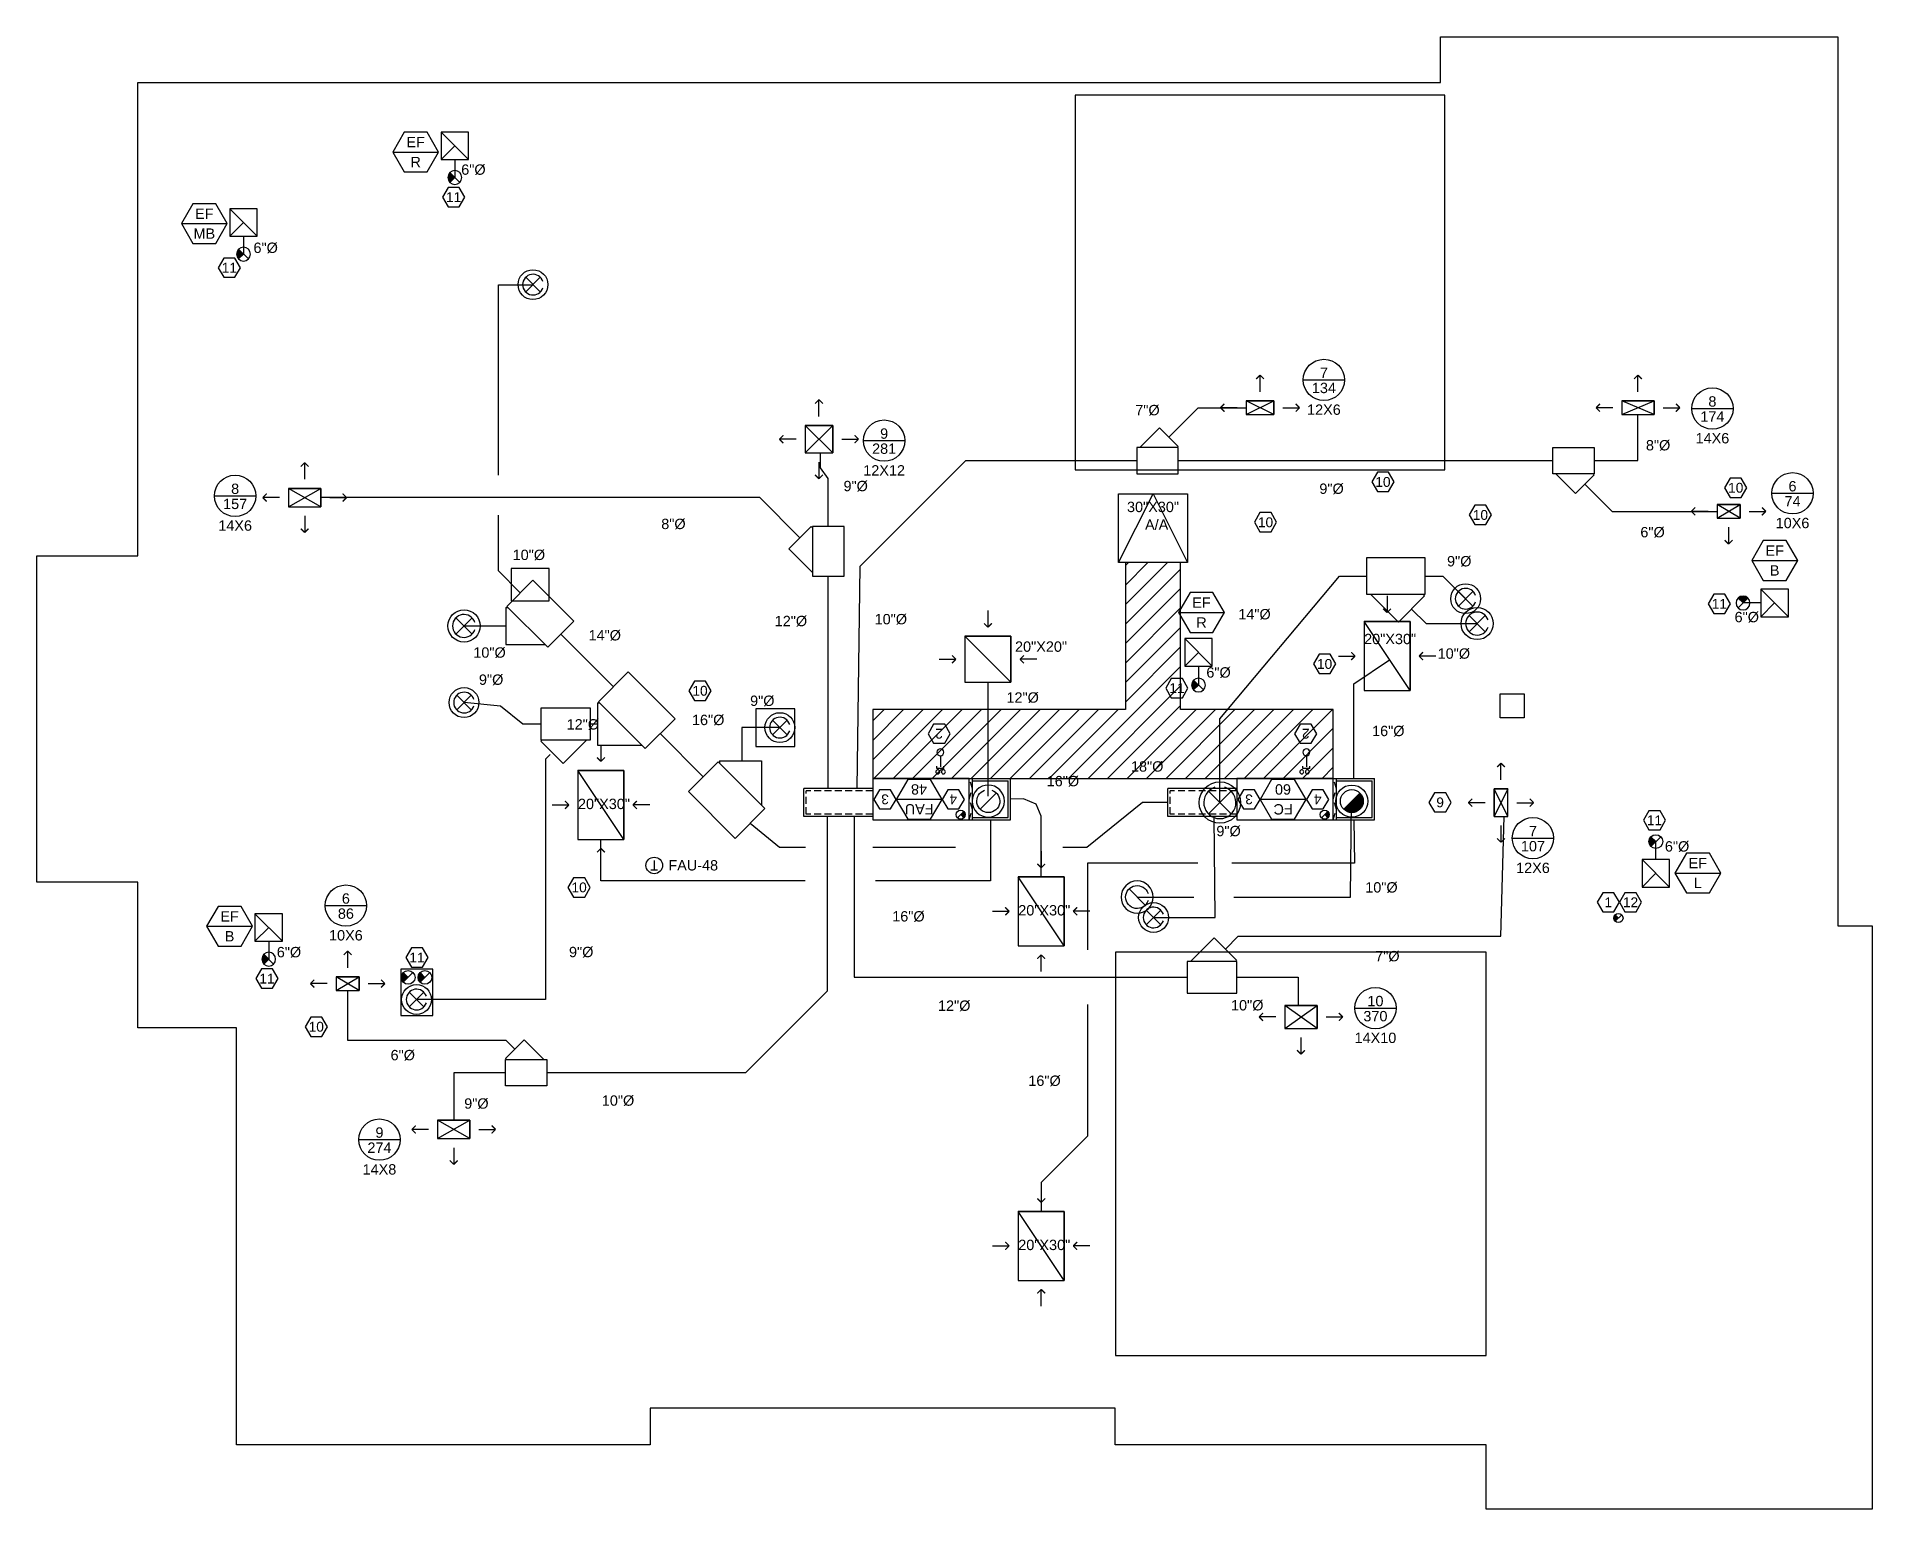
# Model space of a CAD drawing. Extents: x -1303 to 3769, y -1333 to 5867.
# Drawn here: x 1128 to 1927, y 2786 to 3427 of the extents above; entities that cross this region are included whole.
import ezdxf
from ezdxf.enums import TextEntityAlignment as Align

# ---------------------------------------------------------------- set-up
doc = ezdxf.new("R2010")
doc.units = 0
doc.header["$LTSCALE"] = 24
doc.header["$MEASUREMENT"] = 0
doc.linetypes.add('HIDDEN2', pattern=[0.1875, 0.125, -0.0625])
for name, color, linetype in [('A-COORD-CMPL', 8, 'Continuous'), ('M-ANNO-KEYNOTE', 50, 'Continuous'), ('M-ANNO-TAG-DIF', 50, 'Continuous'), ('M-ANNO-TAG-DUCT', 50, 'Continuous'), ('M-ANNO-TAG-EQUIP', 50, 'Continuous'), ('M-DIF-RA', 121, 'Continuous'), ('M-DIF-SA', 171, 'Continuous'), ('M-DUCT-RA', 130, 'Continuous'), ('M-DUCT-SA', 150, 'Continuous'), ('M-EQUIP-AHU', 255, 'Continuous'), ('M-EQUIP-EF', 255, 'Continuous'), ('M-PIPE', 10, 'Continuous')]:
    doc.layers.add(name, color=color, linetype=linetype)
doc.layers.add('M-DUCT-EA', color=30, linetype='Continuous', lineweight=30)
doc.styles.add('ARC-TEXT', font='arial.ttf', dxfattribs={"width": 0.86, "height": 4.5})
doc.styles.add('Arial', font='arial.ttf')
doc.styles.add('rpm', font='arial.ttf', dxfattribs={"width": 0.85, "height": 0.09375})

msp = doc.modelspace()

# ---------------------------------------------------------------- texts
at = {"layer": 'M-ANNO-TAG-DIF', "style": 'ARC-TEXT'}
for s, p in [('20"X30"', (1705.51, 3162.68)), ('20"X20"', (1553.56, 3159.37)), ('20"X30"', (1363.31, 3090.89)), ('20"X30"', (1554.96, 3044.59)), ('20"X30"', (1554.96, 2898.93))]:
    msp.add_text(s, height=4.5, dxfattribs=at).set_placement(p)
at = {"layer": 'M-ANNO-TAG-DUCT', "style": 'ARC-TEXT'}
for s, p in [('6"%%c', (1317.81, 3369.26)), ('6"%%c', (1227.38, 3335.23)), ('7"%%c', (1611.21, 3264.57)), ('8"%%c', (1833.48, 3249.27)), ('9"%%c', (1484.2, 3231.52)), ('9"%%c', (1691.34, 3230.36)), ('8"%%c', (1404.87, 3215.02)), ('6"%%c', (1831.07, 3211.44)), ('10"%%c', (1341.94, 3201.55)), ('12"%%c', (1456.01, 3172.76)), ('10"%%c', (1499.5, 3173.57)), ('6"%%c', (1872.08, 3174.48)), ('14"%%c', (1374.97, 3166.55)), ('10"%%c', (1324.82, 3159.04)), ('9"%%c', (1325.52, 3147.23)), ('6"%%c', (1642.15, 3150.38)), ('9"%%c', (1443.55, 3138.04)), ('12"%%c', (1556.88, 3139.46)), ('16"%%c', (1419.99, 3129.7)), ('16"%%c', (1716.04, 3124.89)), ('18"%%c', (1611.09, 3109.45)), ('16"%%c', (1574.4, 3103.07)), ('6"%%c', (1841.74, 3074.65)), ('10"%%c', (1713.06, 3056.81)), ('16"%%c', (1507.16, 3044.21)), ('6"%%c', (1237.52, 3028.63)), ('9"%%c', (1364.72, 3028.68)), ('7"%%c', (1715.65, 3026.88)), ('12"%%c', (1527.09, 3005.32)), ('10"%%c', (1654.63, 3005.5)), ('6"%%c', (1287.05, 2983.8)), ('16"%%c', (1566.4, 2972.65)), ('9"%%c', (1319.1, 2962.73)), ('10"%%c', (1380.76, 2964.02))]:
    msp.add_text(s, height=4.5, dxfattribs=at).set_placement(p, align=Align.MIDDLE_CENTER)
at = {"layer": 'M-ANNO-TAG-EQUIP', "style": 'ARC-TEXT'}
msp.add_text('FAU-48', height=4.5, dxfattribs=at).set_placement((1402.66, 3064.17))
at = {"layer": 'M-DUCT-SA', "style": 'ARC-TEXT'}
for s, p in [('9"%%c', (1746.92, 3198.78)), ('14"%%c', (1657.8, 3175.72)), ('10"%%c', (1744.57, 3158.6)), ('12"%%c', (1365.44, 3127.78)), ('9"%%c', (1646.51, 3081.34))]:
    msp.add_text(s, height=4.5, dxfattribs=at).set_placement(p, align=Align.MIDDLE_CENTER)

# ---------------------------------------------------------------- blocks, each defined once
blk = doc.blocks.new('GE_FAU')
for p, q in [((0, 0), (18, 0)), ((0, -18), (0, 0)), ((18, -18), (18, 0)), ((1, -16.56), (1, -1)), ((1, -1), (17, -1)), ((17, -16.56), (17, -1)), ((0, -16.56), (18, -16.56)), ((1.46, -60), (1.46, -90)), ((13.55, -60), (13.55, -90)), ((1.46, -90), (13.55, -90))]:
    blk.add_line(p, q)
at = {"linetype": 'HIDDEN2'}
for p, q in [((0, -18), (4.5, -16.56)), ((4.5, -16.56), (9, -18)), ((9, -18), (13.5, -16.56)), ((13.5, -16.56), (18, -18)), ((2.46, -60), (2.46, -89)), ((12.55, -60), (12.55, -89)), ((2.46, -89), (12.55, -89))]:
    blk.add_line(p, q, dxfattribs=at)
blk.add_lwpolyline([(0, -60), (0, -18), (18, -18), (18, -60)], close=True)
for centre in [(20.88, -29.21), (20.88, -31.66)]:
    blk.add_circle(centre, 0.875)
blk = doc.blocks.new('GE_EQM_TAG')
blk.add_line((-10, 0), (10, 0))
blk.add_lwpolyline([(-5, 8.66), (-10, 0), (-5, -8.66), (5, -8.66), (10, 0), (5, 8.66)], close=True)
at = {"style": 'ARC-TEXT', "width": 1.00018}
for tag, p in [('EQM', (0, 4.33)), ('LABEL', (0, -4.33))]:
    blk.add_attdef(tag, text='', height=4.5, dxfattribs=at).set_placement(p, align=Align.MIDDLE_CENTER)
blk = doc.blocks.new('GE_MKN')
blk.add_lwpolyline([(-2.42, -4.19), (2.42, -4.19), (4.84, 0), (2.42, 4.19), (-2.42, 4.19), (-4.84, 0), (-2.42, -4.19)])
at = {"style": 'Arial'}
blk.add_attdef('NOTE', text='', height=4.27, dxfattribs=at).set_placement((0, 0), align=Align.MIDDLE_CENTER)
blk = doc.blocks.new('*U55')
blk.add_lwpolyline([(-15, -30), (-15, 0), (15, 0), (15, -30), (-15, -30), (0, 0), (15, -30)])
at = {"style": 'ARC-TEXT'}
for s, p in [('30"X30"', (0, -7.99)), ('A/A', (1.59, -15.7))]:
    blk.add_text(s, height=4.5, dxfattribs=at).set_placement(p, align=Align.CENTER)
blk = doc.blocks.new('*U98')
at = {"linetype": 'Continuous'}
blk.add_circle((0, 0), 1.5, dxfattribs=at)
blk = doc.blocks.new('*U30')
at = {"linetype": 'Continuous'}
for p, q in [((-5.67, 1.5), (-5.67, -1.5)), ((-5.67, 1.5), (-4.67, 1.5)), ((0, 0), (-5, 0)), ((-5.67, -1.5), (-4.67, -1.5))]:
    blk.add_line(p, q, dxfattribs=at)
blk = doc.blocks.new('*U36')
for p, q in [((-6, 6), (6, -6)), ((0, 0), (-6, -6))]:
    blk.add_line(p, q)
blk.add_lwpolyline([(-6, -6), (6, -6), (6, 6), (-6, 6)], close=True)
blk = doc.blocks.new('*U38')
blk.add_hatch(color=256).paths.add_polyline_path([(2.12, 2.12), (0, 0), (2.12, -2.12, 0.198912), (3, 0, 0.198912)])
for p, q in [((-2.12, -2.12), (2.12, 2.12)), ((2.12, -2.12), (0, 0))]:
    blk.add_line(p, q)
blk.add_circle((0, 0), 3)
blk = doc.blocks.new('*U57')
for p, q in [((0, 21.22), (0, 13.95)), ((-10, 10), (10, 10)), ((10, 10), (-10, 10)), ((-10, 10), (-10, -10)), ((10, 10), (10, -10)), ((10, -10), (10, 10)), ((-21.22, 0), (-13.95, 0)), ((21.22, 0), (13.95, 0)), ((-10, -10), (10, -10))]:
    blk.add_line(p, q)
at = {"color": 8}
blk.add_line((10, -10), (-10, 10), dxfattribs=at)
at = {"const_width": 0.563}
for points in [[(0, 13.95), (-1.7, 15.65)], [(0, 13.95), (1.7, 15.65)], [(-13.95, 0), (-15.65, 1.7)], [(-13.95, 0), (-15.65, -1.7)], [(13.95, 0), (15.65, 1.7)], [(13.95, 0), (15.65, -1.7)]]:
    blk.add_lwpolyline(points, dxfattribs=at)
blk = doc.blocks.new('*U68')
for p, q in [((0, 26.22), (0, 18.95)), ((-10, 15), (10, 15)), ((10, 15), (-10, 15)), ((-10, 15), (-10, -15)), ((10, 15), (10, -15)), ((10, -15), (10, 15)), ((-21.22, 0), (-13.95, 0)), ((21.22, 0), (13.95, 0)), ((-10, -15), (10, -15)), ((0, -26.22), (0, -18.95))]:
    blk.add_line(p, q)
at = {"color": 8}
blk.add_line((10, -15), (-10, 15), dxfattribs=at)
at = {"const_width": 0.563}
for points in [[(0, 18.95), (-1.7, 20.65)], [(0, 18.95), (1.7, 20.65)], [(-13.95, 0), (-15.65, 1.7)], [(-13.95, 0), (-15.65, -1.7)], [(13.95, 0), (15.65, 1.7)], [(13.95, 0), (15.65, -1.7)], [(0, -18.95), (-1.7, -20.65)], [(0, -18.95), (1.7, -20.65)]]:
    blk.add_lwpolyline(points, dxfattribs=at)
blk = doc.blocks.new('*U69')
for p, q in [((0, 26.22), (0, 18.95)), ((-10, 15), (10, 15)), ((10, 15), (-10, 15)), ((-10, 15), (-10, -15)), ((10, 15), (10, -15)), ((10, -15), (10, 15)), ((-21.22, 0), (-13.95, 0)), ((21.22, 0), (13.95, 0)), ((-10, -15), (10, -15)), ((0, -26.22), (0, -18.95))]:
    blk.add_line(p, q)
at = {"color": 8}
blk.add_line((10, -15), (-10, 15), dxfattribs=at)
at = {"const_width": 0.563}
for points in [[(0, 18.95), (-1.7, 20.65)], [(0, 18.95), (1.7, 20.65)], [(-13.95, 0), (-15.65, 1.7)], [(-13.95, 0), (-15.65, -1.7)], [(13.95, 0), (15.65, 1.7)], [(13.95, 0), (15.65, -1.7)], [(0, -18.95), (-1.7, -20.65)], [(0, -18.95), (1.7, -20.65)]]:
    blk.add_lwpolyline(points, dxfattribs=at)
blk = doc.blocks.new('*U67')
for p, q in [((0, 26.22), (0, 18.95)), ((-10, 15), (10, 15)), ((10, 15), (-10, 15)), ((-10, 15), (-10, -15)), ((10, 15), (10, -15)), ((10, -15), (10, 15)), ((-21.22, 0), (-13.95, 0)), ((21.22, 0), (13.95, 0)), ((-10, -15), (10, -15))]:
    blk.add_line(p, q)
at = {"color": 8}
blk.add_line((10, -15), (-10, 15), dxfattribs=at)
at = {"const_width": 0.563}
for points in [[(0, 18.95), (-1.7, 20.65)], [(0, 18.95), (1.7, 20.65)], [(-13.95, 0), (-15.65, 1.7)], [(-13.95, 0), (-15.65, -1.7)], [(13.95, 0), (15.65, 1.7)], [(13.95, 0), (15.65, -1.7)]]:
    blk.add_lwpolyline(points, dxfattribs=at)
blk = doc.blocks.new('*U70')
for p, q in [((0, 6.95), (0, 14.22)), ((-9.95, 0), (-17.22, 0)), ((-6, 3), (6, 3)), ((6, 3), (-6, 3)), ((-6, 3), (-6, -3)), ((6, 3), (6, -3)), ((6, -3), (6, 3)), ((9.95, 0), (17.22, 0)), ((-6, -3), (6, -3)), ((0, -6.95), (0, -14.22))]:
    blk.add_line(p, q)
at = {"color": 9}
for p, q in [((-6, -3), (6, 3)), ((6, -3), (-6, 3))]:
    blk.add_line(p, q, dxfattribs=at)
at = {"const_width": 0.563}
for points in [[(0, 14.22), (-1.7, 12.52)], [(0, 14.22), (1.7, 12.52)], [(-17.22, 0), (-15.52, 1.7)], [(-17.22, 0), (-15.52, -1.7)], [(17.22, 0), (15.52, 1.7)], [(17.22, 0), (15.52, -1.7)], [(0, -14.22), (-1.7, -12.52)], [(0, -14.22), (1.7, -12.52)]]:
    blk.add_lwpolyline(points, dxfattribs=at)
blk = doc.blocks.new('GE_SA')
blk.add_line((-9, 0), (9, 0))
blk.add_circle((0, 0), 9)
at = {"style": 'ARC-TEXT'}
for tag, p in [('NECK', (0, 3.08)), ('CFM', (0, -3.49)), ('SIZE', (0, -12.93))]:
    blk.add_attdef(tag, text='', height=4.5, dxfattribs=at).set_placement(p, align=Align.MIDDLE_CENTER)
blk = doc.blocks.new('*U71')
for p, q in [((0, 9.95), (0, 17.22)), ((-9.95, 0), (-17.22, 0)), ((-6, 6), (6, 6)), ((6, 6), (-6, 6)), ((-6, 6), (-6, -6)), ((6, 6), (6, -6)), ((6, -6), (6, 6)), ((9.95, 0), (17.22, 0)), ((-6, -6), (6, -6)), ((0, -9.95), (0, -17.22))]:
    blk.add_line(p, q)
at = {"color": 9}
for p, q in [((-6, -6), (6, 6)), ((6, -6), (-6, 6))]:
    blk.add_line(p, q, dxfattribs=at)
at = {"const_width": 0.563}
for points in [[(0, 17.22), (-1.7, 15.52)], [(0, 17.22), (1.7, 15.52)], [(-17.22, 0), (-15.52, 1.7)], [(-17.22, 0), (-15.52, -1.7)], [(17.22, 0), (15.52, 1.7)], [(17.22, 0), (15.52, -1.7)], [(0, -17.22), (-1.7, -15.52)], [(0, -17.22), (1.7, -15.52)]]:
    blk.add_lwpolyline(points, dxfattribs=at)
blk = doc.blocks.new('*U72')
for p, q in [((-10.95, 0), (-18.22, 0)), ((-7, 5), (7, 5)), ((7, 5), (-7, 5)), ((-7, 5), (-7, -5)), ((7, 5), (7, -5)), ((7, -5), (7, 5)), ((10.95, 0), (18.22, 0)), ((-7, -5), (7, -5)), ((0, -8.95), (0, -16.22))]:
    blk.add_line(p, q)
at = {"color": 9}
for p, q in [((-7, -5), (7, 5)), ((7, -5), (-7, 5))]:
    blk.add_line(p, q, dxfattribs=at)
at = {"const_width": 0.563}
for points in [[(-18.22, 0), (-16.52, 1.7)], [(-18.22, 0), (-16.52, -1.7)], [(18.22, 0), (16.52, 1.7)], [(18.22, 0), (16.52, -1.7)], [(0, -16.22), (-1.7, -14.52)], [(0, -16.22), (1.7, -14.52)]]:
    blk.add_lwpolyline(points, dxfattribs=at)
blk = doc.blocks.new('*U91')
for p, q in [((0, 6.95), (0, 14.22)), ((-9.95, 0), (-17.22, 0)), ((-6, 3), (6, 3)), ((6, 3), (-6, 3)), ((-6, 3), (-6, -3)), ((6, 3), (6, -3)), ((6, -3), (6, 3)), ((9.95, 0), (17.22, 0)), ((-6, -3), (6, -3))]:
    blk.add_line(p, q)
at = {"color": 9}
for p, q in [((-6, -3), (6, 3)), ((6, -3), (-6, 3))]:
    blk.add_line(p, q, dxfattribs=at)
at = {"const_width": 0.563}
for points in [[(0, 14.22), (-1.7, 12.52)], [(0, 14.22), (1.7, 12.52)], [(-17.22, 0), (-15.52, 1.7)], [(-17.22, 0), (-15.52, -1.7)], [(17.22, 0), (15.52, 1.7)], [(17.22, 0), (15.52, -1.7)]]:
    blk.add_lwpolyline(points, dxfattribs=at)
blk = doc.blocks.new('*U74')
for p, q in [((0, 7.95), (0, 15.22)), ((-10.95, 0), (-18.22, 0)), ((-7, 4), (7, 4)), ((7, 4), (-7, 4)), ((-7, 4), (-7, -4)), ((7, 4), (7, -4)), ((7, -4), (7, 4)), ((10.95, 0), (18.22, 0)), ((-7, -4), (7, -4)), ((0, -7.95), (0, -15.22))]:
    blk.add_line(p, q)
at = {"color": 9}
for p, q in [((-7, -4), (7, 4)), ((7, -4), (-7, 4))]:
    blk.add_line(p, q, dxfattribs=at)
at = {"const_width": 0.563}
for points in [[(0, 15.22), (-1.7, 13.52)], [(0, 15.22), (1.7, 13.52)], [(-18.22, 0), (-16.52, 1.7)], [(-18.22, 0), (-16.52, -1.7)], [(18.22, 0), (16.52, 1.7)], [(18.22, 0), (16.52, -1.7)], [(0, -15.22), (-1.7, -13.52)], [(0, -15.22), (1.7, -13.52)]]:
    blk.add_lwpolyline(points, dxfattribs=at)
blk = doc.blocks.new('*U73')
for p, q in [((0, 6.95), (0, 14.22)), ((-10.95, 0), (-18.22, 0)), ((-7, 3), (7, 3)), ((7, 3), (-7, 3)), ((-7, 3), (-7, -3)), ((7, 3), (7, -3)), ((7, -3), (7, 3)), ((10.95, 0), (18.22, 0)), ((-7, -3), (7, -3))]:
    blk.add_line(p, q)
at = {"color": 9}
for p, q in [((-7, -3), (7, 3)), ((7, -3), (-7, 3))]:
    blk.add_line(p, q, dxfattribs=at)
at = {"const_width": 0.563}
for points in [[(0, 14.22), (-1.7, 12.52)], [(0, 14.22), (1.7, 12.52)], [(-18.22, 0), (-16.52, 1.7)], [(-18.22, 0), (-16.52, -1.7)], [(18.22, 0), (16.52, 1.7)], [(18.22, 0), (16.52, -1.7)]]:
    blk.add_lwpolyline(points, dxfattribs=at)
blk = doc.blocks.new('*U89')
for p, q in [((-10.95, 0), (-18.22, 0)), ((-7, 4), (7, 4)), ((7, 4), (-7, 4)), ((-7, 4), (-7, -4)), ((7, 4), (7, -4)), ((7, -4), (7, 4)), ((10.95, 0), (18.22, 0)), ((-7, -4), (7, -4)), ((0, -7.95), (0, -15.22))]:
    blk.add_line(p, q)
at = {"color": 9}
for p, q in [((-7, -4), (7, 4)), ((7, -4), (-7, 4))]:
    blk.add_line(p, q, dxfattribs=at)
at = {"const_width": 0.563}
for points in [[(-18.22, 0), (-16.52, 1.7)], [(-18.22, 0), (-16.52, -1.7)], [(18.22, 0), (16.52, 1.7)], [(18.22, 0), (16.52, -1.7)], [(0, -15.22), (-1.7, -13.52)], [(0, -15.22), (1.7, -13.52)]]:
    blk.add_lwpolyline(points, dxfattribs=at)
blk = doc.blocks.new('*U75')
blk.add_hatch(color=256).paths.add_polyline_path([(1.41, 1.41), (0, 0), (1.41, -1.41, 0.198912), (2, 0, 0.198912)])
for p, q in [((-1.41, -1.41), (1.41, 1.41)), ((1.41, -1.41), (0, 0))]:
    blk.add_line(p, q)
blk.add_circle((0, 0), 2)
blk = doc.blocks.new('*U86')
blk.add_line((-3.54, -3.54), (3.54, 3.54))
at = {"color": 1}
blk.add_circle((0, 0), 7, dxfattribs=at)
blk.add_arc((0, 0), 5, 18.20996, 341.79004)
blk = doc.blocks.new('*U79')
for p, q in [((-3.18, -3.18), (3.18, 3.18)), ((3.18, -3.18), (-3.18, 3.18))]:
    blk.add_line(p, q)
at = {"color": 1}
blk.add_circle((0, 0), 6.5, dxfattribs=at)
blk.add_arc((0, 0), 4.5, 18.20996, 341.79004)
blk = doc.blocks.new('*U88')
for p, q in [((-3.18, -3.18), (3.18, 3.18)), ((3.18, -3.18), (-3.18, 3.18))]:
    blk.add_line(p, q)
at = {"color": 1}
blk.add_circle((0, 0), 6.5, dxfattribs=at)
blk.add_arc((0, 0), 4.5, 18.20996, 341.79004)
blk = doc.blocks.new('*U78')
blk.add_hatch(color=256).paths.add_polyline_path([(2.12, 2.12), (0, 0), (2.12, -2.12, 0.198912), (3, 0, 0.198912)])
for p, q in [((-2.12, -2.12), (2.12, 2.12)), ((2.12, -2.12), (0, 0))]:
    blk.add_line(p, q)
blk.add_circle((0, 0), 3)
blk = doc.blocks.new('*U87')
for p, q in [((-3.54, -3.54), (3.54, 3.54)), ((3.54, -3.54), (-3.54, 3.54))]:
    blk.add_line(p, q)
at = {"color": 1}
blk.add_circle((0, 0), 7, dxfattribs=at)
blk.add_arc((0, 0), 5, 18.20996, 341.79004)
blk = doc.blocks.new('*U85')
for p, q in [((0, 6.95), (0, 14.22)), ((-8.95, 0), (-16.22, 0)), ((-5, 3), (5, 3)), ((5, 3), (-5, 3)), ((-5, 3), (-5, -3)), ((5, 3), (5, -3)), ((5, -3), (5, 3)), ((8.95, 0), (16.22, 0)), ((-5, -3), (5, -3))]:
    blk.add_line(p, q)
at = {"color": 9}
for p, q in [((-5, -3), (5, 3)), ((5, -3), (-5, 3))]:
    blk.add_line(p, q, dxfattribs=at)
at = {"const_width": 0.563}
for points in [[(0, 14.22), (-1.7, 12.52)], [(0, 14.22), (1.7, 12.52)], [(-16.22, 0), (-14.52, 1.7)], [(-16.22, 0), (-14.52, -1.7)], [(16.22, 0), (14.52, 1.7)], [(16.22, 0), (14.52, -1.7)]]:
    blk.add_lwpolyline(points, dxfattribs=at)
blk = doc.blocks.new('*U90')
for p, q in [((-8.95, 0), (-16.22, 0)), ((-5, 3), (5, 3)), ((5, 3), (-5, 3)), ((-5, 3), (-5, -3)), ((5, 3), (5, -3)), ((5, -3), (5, 3)), ((8.95, 0), (16.22, 0)), ((-5, -3), (5, -3)), ((0, -6.95), (0, -14.22))]:
    blk.add_line(p, q)
at = {"color": 9}
for p, q in [((-5, -3), (5, 3)), ((5, -3), (-5, 3))]:
    blk.add_line(p, q, dxfattribs=at)
at = {"const_width": 0.563}
for points in [[(-16.22, 0), (-14.52, 1.7)], [(-16.22, 0), (-14.52, -1.7)], [(16.22, 0), (14.52, 1.7)], [(16.22, 0), (14.52, -1.7)], [(0, -14.22), (-1.7, -12.52)], [(0, -14.22), (1.7, -12.52)]]:
    blk.add_lwpolyline(points, dxfattribs=at)
blk = doc.blocks.new('*U92')
for p, q in [((11.82, 17.15), (1.55, 6.88)), ((21.56, 7.42), (11.82, 17.15)), ((21.56, 7.42), (21.02, 6.88))]:
    blk.add_line(p, q)
blk.add_lwpolyline([(0, 6.88), (0, -6.88), (21.6, -6.88), (21.6, 6.88), (0, 6.88)])
blk = doc.blocks.new('*U42')
for p, q in [((9.85, 14.29), (1.29, 5.74)), ((17.96, 6.18), (9.85, 14.29)), ((17.96, 6.18), (17.52, 5.74))]:
    blk.add_line(p, q)
blk.add_lwpolyline([(0, 5.74), (0, -5.74), (18, -5.74), (18, 5.74), (0, 5.74)])
blk = doc.blocks.new('*U93')
for p, q in [((-4.95, -4.95), (4.95, 4.95)), ((4.95, -4.95), (-4.95, 4.95))]:
    blk.add_line(p, q)
at = {"color": 1}
blk.add_circle((0, 0), 9, dxfattribs=at)
blk.add_arc((0, 0), 7, 18.20996, 341.79004)
blk = doc.blocks.new('*U94')
for p, q in [((15.76, 22.87), (2.07, 9.18)), ((28.74, 9.89), (15.76, 22.87)), ((28.74, 9.89), (28.02, 9.18))]:
    blk.add_line(p, q)
blk.add_lwpolyline([(0, 9.18), (0, -9.18), (28.8, -9.18), (28.8, 9.18), (0, 9.18)])
blk = doc.blocks.new('*U40')
for p, q in [((13.79, 20.01), (1.81, 8.03)), ((25.15, 8.66), (13.79, 20.01)), ((25.15, 8.66), (24.52, 8.03))]:
    blk.add_line(p, q)
blk.add_lwpolyline([(0, 8.03), (0, -8.03), (25.2, -8.03), (25.2, 8.03), (0, 8.03)])
blk = doc.blocks.new('TH')
at = {"layer": 'M-EQUIP-AHU'}
blk.add_circle((0.142, 0.084), 0.075, dxfattribs=at)
at = {"layer": 'M-EQUIP-AHU', "style": 'rpm', "width": 0.85}
blk.add_text('T', height=0.0938, dxfattribs=at).set_placement((0.142, 0.084), align=Align.MIDDLE)
blk = doc.blocks.new('*U1931')
blk.add_hatch(color=256).paths.add_polyline_path([(3.54, 3.54), (-3.54, -3.54), (-3.45, -3.62, 0.659467), (5, 0, 0.198912)])
blk.add_line((-3.54, -3.54), (3.54, 3.54))
at = {"color": 1}
blk.add_circle((0, 0), 7, dxfattribs=at)
blk.add_circle((0, 0), 5)
blk = doc.blocks.new('*U1948')
for p, q in [((-3.54, -3.54), (3.54, 3.54)), ((3.54, -3.54), (-3.54, 3.54))]:
    blk.add_line(p, q)
at = {"color": 1}
blk.add_circle((0, 0), 7, dxfattribs=at)
blk.add_arc((0, 0), 5, 18.20996, 341.79004)

# ---------------------------------------------------------------- hatches: boundary and pattern name
at = {"layer": 'A-COORD-CMPL'}
h = msp.add_hatch(dxfattribs=at)
h.set_pattern_fill('ANSI31', color=256, scale=48)
h.paths.add_polyline_path([(1625.62, 3134.23), (1625.62, 3198.16), (1601.62, 3198.16), (1601.62, 3134.23), (1491.61, 3134.23), (1491.61, 3104.23), (1692.04, 3104.23), (1692.04, 3134.23)])

# ---------------------------------------------------------------- linework, layer by layer
msp.add_lwpolyline([(1911.71, 3427.1), (1911.71, 3275.6), (1911.71, 3071.6), (1911.71, 3040.1), (1926.71, 3040.1), (1926.71, 2786.1), (1758.71, 2786.1), (1758.71, 2814.1), (1597.21, 2814.1), (1597.21, 2830.1), (1394.71, 2830.1), (1394.71, 2814.1), (1214.71, 2814.1), (1214.71, 2995.6), (1171.71, 2995.6), (1171.71, 3059.1), (1127.71, 3059.1), (1127.71, 3201.1), (1171.71, 3201.1), (1171.71, 3407.1), (1738.71, 3407.1), (1738.71, 3427.1), (1911.71, 3427.1)], dxfattribs=at)
for points in [[(1740.71, 3401.6), (1579.71, 3401.6), (1579.71, 3238.6), (1740.71, 3238.6)], [(1625.62, 3134.23), (1625.62, 3198.16), (1601.62, 3198.16), (1601.62, 3134.23), (1491.61, 3134.23), (1491.61, 3104.23), (1692.04, 3104.23), (1692.04, 3134.23)], [(1350.71, 3195.6), (1334.21, 3195.6), (1334.21, 3181.6), (1350.71, 3181.6)], [(1764.71, 3141.1), (1775.21, 3141.1), (1775.21, 3130.6), (1764.71, 3130.6)], [(1457.71, 3134.6), (1440.71, 3134.6), (1440.71, 3118.1), (1457.71, 3118.1)], [(1758.71, 3028.6), (1597.34, 3028.6), (1597.34, 2853.07), (1758.71, 2853.07)], [(1300.21, 3001.1), (1300.21, 3021.26), (1286.21, 3021.26), (1286.21, 3001.1)]]:
    msp.add_lwpolyline(points, close=True, dxfattribs=at)
at = {"layer": 'M-ANNO-TAG-DUCT'}
msp.add_lwpolyline([(1300.21, 3001.1), (1300.21, 3021.26), (1286.21, 3021.26), (1286.21, 3001.1)], close=True, dxfattribs=at)
at = {"layer": 'M-DUCT-EA'}
for points in [[(1309.71, 3373.6), (1309.71, 3365.83)], [(1217.73, 3340.23), (1217.73, 3332.46)], [(1878.21, 3180.6), (1870.44, 3180.6)], [(1633.43, 3153.1), (1633.43, 3144.86)], [(1832.49, 3068.97), (1832.49, 3076.74)], [(1228.7, 3033.34), (1228.7, 3025.57)]]:
    msp.add_lwpolyline(points, dxfattribs=at)
at = {"layer": 'M-DUCT-RA', "linetype": 'Continuous'}
for points in [[(1701.04, 3104.23), (1701.04, 3145.46), (1716.61, 3155.84)], [(1541.78, 3146.09), (1541.78, 3096.46)], [(1564.96, 3061.41), (1564.96, 3087.78), (1562.78, 3093.05), (1557.25, 3095.34), (1551.61, 3095.23)], [(1648.8, 3052.6), (1699.57, 3052.6), (1700.04, 3094.23)], [(1542.83, 3086.23), (1542.83, 3059.6), (1492.85, 3059.6)], [(1701.04, 3086.23), (1701.26, 3067.41), (1647.93, 3067.41)], [(1462.22, 3059.6), (1373.31, 3059.6), (1373.31, 3077.71)], [(1633.19, 3067.41), (1585.06, 3067.41), (1585.06, 3029.65)], [(1606.71, 3052.6), (1631.41, 3052.6)], [(1585.06, 3005.89), (1585.06, 2948.51), (1564.96, 2928.41), (1564.96, 2915.75)]]:
    msp.add_lwpolyline(points, dxfattribs=at)
at = {"layer": 'M-DUCT-SA', "linetype": 'Continuous'}
for points in [[(1328.66, 3236.31), (1328.66, 3319.14), (1343.4, 3319.14)], [(1620.54, 3252.85), (1633.28, 3265.6), (1654.21, 3265.6)], [(1805.64, 3242.61), (1824.71, 3242.61), (1824.71, 3262.6)], [(1472.24, 3213.93), (1472.24, 3234.75), (1468.91, 3239.5), (1468.91, 3245.9)], [(1484.91, 3099.78), (1486.11, 3196.6), (1532.12, 3242.61), (1606.63, 3242.61)], [(1624.63, 3242.61), (1787.64, 3242.61)], [(1801.55, 3232.37), (1813.44, 3220.49), (1859.15, 3220.49)], [(1459.95, 3209.02), (1442.47, 3226.49), (1251.35, 3226.49)], [(1338.21, 3184.99), (1328.66, 3194.54), (1328.66, 3218.8)], [(1472.24, 3099.78), (1472.24, 3192.33)], [(1642.72, 3093.73), (1642.72, 3130.23), (1694.81, 3192.31), (1706.69, 3192.31)], [(1731.89, 3192.31), (1739.71, 3192.31), (1749.71, 3182.47)], [(1726.16, 3177.98), (1732.5, 3171.64), (1754.71, 3171.64)], [(1313.71, 3170.6), (1331.93, 3170.6)], [(1378.71, 3144.11), (1355.84, 3166.98)], [(1347.14, 3127.9), (1339.33, 3127.9), (1329.53, 3135.65), (1313.71, 3137.25)], [(1371.75, 3127.9), (1368.74, 3127.9)], [(1451.21, 3126.35), (1434.71, 3126.35), (1434.71, 3111.92)], [(1417.85, 3104.97), (1399.07, 3123.75)], [(1351.21, 3114.6), (1349.24, 3112.63), (1349.24, 3007.99), (1293.06, 3007.99)], [(1620.04, 3093.73), (1609.01, 3093.73), (1584.8, 3074.21), (1574.35, 3074.21)], [(1471.72, 3087.68), (1471.72, 3011.6), (1436.22, 2976.1), (1349.7, 2976.1)], [(1462.4, 3074.21), (1451.01, 3074.21), (1438.22, 3084.6)], [(1483.59, 3087.68), (1483.59, 3017.69), (1628.44, 3017.69)], [(1613.87, 3043.7), (1640.73, 3043.7), (1640.17, 3087.68)], [(1645.12, 3029.97), (1650.75, 3035.6), (1765.09, 3035.6), (1766.5, 3087.66)], [(1527.61, 3074.21), (1491.72, 3074.21)], [(1650.04, 3017.69), (1676.86, 3017.69), (1676.86, 3005.43)], [(1335.79, 2986.34), (1332.01, 2990.12), (1263.07, 2990.12), (1263.07, 3011.91)], [(1331.7, 2976.1), (1309.21, 2976.1), (1309.21, 2955.44)]]:
    msp.add_lwpolyline(points, dxfattribs=at)

# ---------------------------------------------------------------- block references
at = {"layer": 'M-ANNO-KEYNOTE'}
ref = msp.add_blockref('GE_MKN', (1309.19, 3357.29), dxfattribs=at)
ref.add_attrib('NOTE', '11', dxfattribs={"layer": '0', "height": 4.273, "style": 'ARC-TEXT', "width": 1.00018}).set_placement((1309.19, 3357.29), align=Align.MIDDLE_CENTER)
ref = msp.add_blockref('GE_MKN', (1211.57, 3326.56), dxfattribs=at)
ref.add_attrib('NOTE', '11', dxfattribs={"layer": '0', "height": 4.273, "style": 'ARC-TEXT', "width": 1.00018}).set_placement((1211.57, 3326.56), align=Align.MIDDLE_CENTER)
ref = msp.add_blockref('GE_MKN', (1713.7, 3233.3), dxfattribs=at)
ref.add_attrib('NOTE', '10', dxfattribs={"layer": '0', "height": 4.273, "style": 'ARC-TEXT', "width": 1.00018}).set_placement((1713.7, 3233.3), align=Align.MIDDLE_CENTER)
ref = msp.add_blockref('GE_MKN', (1867.27, 3230.76), dxfattribs=at)
ref.add_attrib('NOTE', '10', dxfattribs={"layer": '0', "height": 4.273, "style": 'ARC-TEXT', "width": 1.00018}).set_placement((1867.27, 3230.76), align=Align.MIDDLE_CENTER)
ref = msp.add_blockref('GE_MKN', (1756.12, 3218.93), dxfattribs=at)
ref.add_attrib('NOTE', '10', dxfattribs={"layer": '0', "height": 4.273, "style": 'ARC-TEXT', "width": 1.00018}).set_placement((1756.12, 3218.93), align=Align.MIDDLE_CENTER)
ref = msp.add_blockref('GE_MKN', (1662.59, 3215.73), dxfattribs=at)
ref.add_attrib('NOTE', '10', dxfattribs={"layer": '0', "height": 4.273, "style": 'ARC-TEXT', "width": 1.00018}).set_placement((1662.59, 3215.73), align=Align.MIDDLE_CENTER)
ref = msp.add_blockref('GE_MKN', (1860.14, 3180.24), dxfattribs=at)
ref.add_attrib('NOTE', '11', dxfattribs={"layer": '0', "height": 4.273, "style": 'ARC-TEXT', "width": 1.00018}).set_placement((1860.14, 3180.24), align=Align.MIDDLE_CENTER)
ref = msp.add_blockref('GE_MKN', (1688.31, 3154.07), dxfattribs=at)
ref.add_attrib('NOTE', '10', dxfattribs={"layer": '0', "height": 4.273, "style": 'ARC-TEXT', "width": 1.00018}).set_placement((1688.31, 3154.07), align=Align.MIDDLE_CENTER)
ref = msp.add_blockref('GE_MKN', (1416.44, 3142.38), dxfattribs=at)
ref.add_attrib('NOTE', '10', dxfattribs={"layer": '0', "height": 4.273, "style": 'ARC-TEXT', "width": 1.00018}).set_placement((1416.44, 3142.38), align=Align.MIDDLE_CENTER)
ref = msp.add_blockref('GE_MKN', (1624.01, 3143.54), dxfattribs=at)
ref.add_attrib('NOTE', '11', dxfattribs={"layer": '0', "height": 4.273, "style": 'ARC-TEXT', "width": 1.00018}).set_placement((1624.01, 3143.54), align=Align.MIDDLE_CENTER)
ref = msp.add_blockref('GE_MKN', (1520.52, 3123.71), dxfattribs=dict(at, rotation=180))
ref.add_attrib('NOTE', '2', dxfattribs={"layer": '0', "height": 4.27, "rotation": 180, "style": 'ARC-TEXT', "width": 1.00018}).set_placement((1520.52, 3123.71), align=Align.MIDDLE_CENTER)
ref = msp.add_blockref('GE_MKN', (1680.11, 3123.71), dxfattribs=dict(at, rotation=180))
ref.add_attrib('NOTE', '2', dxfattribs={"layer": '0', "height": 4.27, "rotation": 180, "style": 'ARC-TEXT', "width": 1.00018}).set_placement((1680.11, 3123.71), align=Align.MIDDLE_CENTER)
ref = msp.add_blockref('GE_MKN', (1496.99, 3095.12), dxfattribs=dict(at, rotation=180))
ref.add_attrib('NOTE', '3', dxfattribs={"layer": '0', "height": 4.27, "rotation": 180, "style": 'ARC-TEXT', "width": 1.00018}).set_placement((1496.99, 3095.12), align=Align.MIDDLE_CENTER)
ref = msp.add_blockref('GE_MKN', (1526.67, 3095.12), dxfattribs=dict(at, rotation=180))
ref.add_attrib('NOTE', '4', dxfattribs={"layer": '0', "height": 4.27, "rotation": 180, "style": 'ARC-TEXT', "width": 1.00018}).set_placement((1526.67, 3095.12), align=Align.MIDDLE_CENTER)
ref = msp.add_blockref('GE_MKN', (1655.42, 3095.12), dxfattribs=dict(at, rotation=180))
ref.add_attrib('NOTE', '3', dxfattribs={"layer": '0', "height": 4.27, "rotation": 180, "style": 'ARC-TEXT', "width": 1.00018}).set_placement((1655.42, 3095.12), align=Align.MIDDLE_CENTER)
ref = msp.add_blockref('GE_MKN', (1685.31, 3095.12), dxfattribs=dict(at, rotation=180))
ref.add_attrib('NOTE', '4', dxfattribs={"layer": '0', "height": 4.27, "rotation": 180, "style": 'ARC-TEXT', "width": 1.00018}).set_placement((1685.31, 3095.12), align=Align.MIDDLE_CENTER)
ref = msp.add_blockref('GE_MKN', (1738.59, 3093.82), dxfattribs=at)
ref.add_attrib('NOTE', '9', dxfattribs={"layer": '0', "height": 4.27, "style": 'ARC-TEXT', "width": 1.00018}).set_placement((1738.59, 3093.82), align=Align.MIDDLE_CENTER)
ref = msp.add_blockref('GE_MKN', (1831.91, 3086), dxfattribs=at)
ref.add_attrib('NOTE', '11', dxfattribs={"layer": '0', "height": 4.273, "style": 'ARC-TEXT', "width": 1.00018}).set_placement((1831.91, 3086), align=Align.MIDDLE_CENTER)
ref = msp.add_blockref('GE_MKN', (1363.81, 3056.81), dxfattribs=at)
ref.add_attrib('NOTE', '10', dxfattribs={"layer": '0', "height": 4.273, "style": 'ARC-TEXT', "width": 1.00018}).set_placement((1363.81, 3056.81), align=Align.MIDDLE_CENTER)
ref = msp.add_blockref('GE_MKN', (1811.8, 3050.31), dxfattribs=at)
ref.add_attrib('NOTE', '1', dxfattribs={"layer": '0', "height": 4.27, "style": 'ARC-TEXT', "width": 1.00018}).set_placement((1811.8, 3050.31), align=Align.MIDDLE_CENTER)
ref = msp.add_blockref('GE_MKN', (1821.48, 3050.31), dxfattribs=at)
ref.add_attrib('NOTE', '12', dxfattribs={"layer": '0', "height": 4.273, "style": 'ARC-TEXT', "width": 1.00018}).set_placement((1821.48, 3050.31), align=Align.MIDDLE_CENTER)
ref = msp.add_blockref('GE_MKN', (1293.21, 3026.25), dxfattribs=at)
ref.add_attrib('NOTE', '11', dxfattribs={"layer": '0', "height": 4.273, "style": 'ARC-TEXT', "width": 1.00018}).set_placement((1293.21, 3026.25), align=Align.MIDDLE_CENTER)
ref = msp.add_blockref('GE_MKN', (1227.94, 3017.1), dxfattribs=at)
ref.add_attrib('NOTE', '11', dxfattribs={"layer": '0', "height": 4.273, "style": 'ARC-TEXT', "width": 1.00018}).set_placement((1227.94, 3017.1), align=Align.MIDDLE_CENTER)
ref = msp.add_blockref('GE_MKN', (1249.4, 2996.15), dxfattribs=at)
ref.add_attrib('NOTE', '10', dxfattribs={"layer": '0', "height": 4.273, "style": 'ARC-TEXT', "width": 1.00018}).set_placement((1249.4, 2996.15), align=Align.MIDDLE_CENTER)
at = {"layer": 'M-ANNO-TAG-DIF'}
for p, values in [((1688.01, 3277.69), {'NECK': '7', 'CFM': '134', 'SIZE': '12X6'}), ((1857.12, 3265.25), {'NECK': '8', 'CFM': '174', 'SIZE': '14X6'}), ((1496.58, 3251.27), {'NECK': '9', 'CFM': '281', 'SIZE': '12X12'}), ((1214.08, 3227.23), {'NECK': '8', 'CFM': '157', 'SIZE': '14X6'}), ((1891.99, 3228.35), {'NECK': '6', 'CFM': '74', 'SIZE': '10X6'}), ((1779, 3078.24), {'NECK': '7', 'CFM': '107', 'SIZE': '12X6'}), ((1262.29, 3048.88), {'NECK': '6', 'CFM': '86', 'SIZE': '10X6'}), ((1710.43, 3004.25), {'NECK': '10', 'CFM': '370', 'SIZE': '14X10'}), ((1276.9, 2947), {'NECK': '9', 'CFM': '274', 'SIZE': '14X8'})]:
    msp.add_blockref('GE_SA', p, dxfattribs=at).add_auto_attribs(values)
at = {"layer": 'M-ANNO-TAG-DUCT'}
msp.add_blockref('*U55', (1613.62, 3228.16), dxfattribs=at)
at = {"layer": 'M-ANNO-TAG-EQUIP'}
for p, values in [((1292.66, 3376.89), {'LABEL': 'R', 'EQM': 'EF'}), ((1200.67, 3345.72), {'LABEL': 'MB', 'EQM': 'EF'}), ((1884.23, 3199.1), {'LABEL': 'B', 'EQM': 'EF'}), ((1634.73, 3176.44), {'LABEL': 'R', 'EQM': 'EF'}), ((1850.78, 3063.05), {'LABEL': 'L', 'EQM': 'EF'}), ((1211.65, 3039.86), {'LABEL': 'B', 'EQM': 'EF'})]:
    msp.add_blockref('GE_EQM_TAG', p, dxfattribs=at).add_auto_attribs(values)
ref = msp.add_blockref('GE_EQM_TAG', (1511.83, 3095.12), dxfattribs=dict(at, rotation=180))
ref.add_attrib('LABEL', '48', dxfattribs={"layer": '0', "height": 4.5, "rotation": 180, "style": 'ARC-TEXT', "width": 1.00018}).set_placement((1511.78, 3099.45), align=Align.MIDDLE_CENTER)
ref.add_attrib('EQM', 'FAU', dxfattribs={"layer": '0', "height": 4.5, "rotation": 180, "style": 'ARC-TEXT', "width": 1.00018}).set_placement((1511.83, 3090.79), align=Align.MIDDLE_CENTER)
ref = msp.add_blockref('GE_EQM_TAG', (1670.26, 3095.12), dxfattribs=dict(at, rotation=180))
ref.add_attrib('LABEL', '60', dxfattribs={"layer": '0', "height": 4.5, "rotation": 180, "style": 'ARC-TEXT', "width": 1.00018}).set_placement((1670.2, 3099.45), align=Align.MIDDLE_CENTER)
ref.add_attrib('EQM', 'FC', dxfattribs={"layer": '0', "height": 4.5, "rotation": 180, "style": 'ARC-TEXT', "width": 1.00018}).set_placement((1670.26, 3090.79), align=Align.MIDDLE_CENTER)
at = {"layer": 'M-DIF-RA'}
for name, p in [('*U67', (1715.51, 3157.48)), ('*U57', (1541.78, 3156.09)), ('*U68', (1373.31, 3092.71)), ('*U68', (1564.96, 3046.41)), ('*U69', (1564.96, 2900.75))]:
    msp.add_blockref(name, p, dxfattribs=at)
at = {"layer": 'M-DIF-SA'}
for name, p in [('*U91', (1660.21, 3265.6)), ('*U73', (1824.71, 3265.6)), ('*U71', (1468.21, 3251.9)), ('*U74', (1244.35, 3226.49)), ('*U90', (1864.15, 3220.49)), ('*U85', (1263.07, 3014.91)), ('*U72', (1678.02, 3000.43)), ('*U89', (1309.21, 2951.44))]:
    msp.add_blockref(name, p, dxfattribs=at)
at = {"layer": 'M-DIF-SA', "rotation": 90.00000000000001}
msp.add_blockref('*U70', (1765.09, 3093.66), dxfattribs=at)
at = {"layer": 'M-DUCT-EA', "xscale": -1}
for p, rotation in [((1309.71, 3365.83), 359.9999999999972), ((1217.73, 3332.46), 359.9999999999972), ((1870.44, 3180.6), 269.9999999999972), ((1633.43, 3144.86), 359.9999999999972), ((1228.7, 3025.57), 359.9999999999972)]:
    msp.add_blockref('*U38', p, dxfattribs=dict(at, rotation=rotation))
at = {"layer": 'M-DUCT-EA', "linetype": 'Continuous'}
for p in [(1529.91, 3088.49), (1688.34, 3088.49)]:
    msp.add_blockref('*U75', p, dxfattribs=at)
at = {"layer": 'M-DUCT-EA', "rotation": 180.0000000000029}
for name, p in [('*U38', (1832.49, 3076.74)), ('*U75', (1816.21, 3043.47))]:
    msp.add_blockref(name, p, dxfattribs=at)
at = {"layer": 'M-DUCT-EA', "linetype": 'Continuous', "rotation": 180}
for p in [(1289.38, 3017.63), (1296.71, 3017.63)]:
    msp.add_blockref('*U78', p, dxfattribs=at)
at = {"layer": 'M-DUCT-RA', "xscale": -1}
for p, rotation in [((1541.93, 3094.35), 270.4064403113336), ((1606.71, 3052.6), 180)]:
    msp.add_blockref('*U86', p, dxfattribs=dict(at, rotation=rotation))
at = {"layer": 'M-DUCT-RA'}
msp.add_blockref('*U1931', (1700.16, 3094.35), dxfattribs=at)
at = {"layer": 'M-DUCT-SA'}
for name, p in [('*U79', (1343.73, 3319.18)), ('*U42', (1606.63, 3242.61)), ('*U79', (1749.71, 3182.47)), ('*U87', (1313.71, 3170.6)), ('*U1948', (1754.71, 3171.64)), ('*U79', (1313.71, 3137.25)), ('*U88', (1451.21, 3126.35)), ('*U79', (1613.87, 3043.7)), ('*U79', (1293.06, 3007.99))]:
    msp.add_blockref(name, p, dxfattribs=at)
for name, p, yscale in [('*U42', (1787.64, 3242.61), -1), ('*U40', (1706.69, 3192.31), -0.9999999999999989)]:
    msp.add_blockref(name, p, dxfattribs=dict(at, yscale=yscale))
for name, p, rotation in [('*U92', (1472.24, 3192.33), 90.00000000000001), ('*U93', (1642.72, 3093.73), 90)]:
    msp.add_blockref(name, p, dxfattribs=dict(at, rotation=rotation))
at = {"layer": 'M-DUCT-SA', "linetype": 'Continuous'}
for name, p, rotation in [('*U40', (1355.84, 3166.98), 135), ('*U94', (1399.07, 3123.75), 134.9999999999998), ('*U92', (1368.74, 3127.9), 180)]:
    msp.add_blockref(name, p, dxfattribs=dict(at, rotation=rotation))
for name, p, yscale, rotation in [('*U94', (1438.22, 3084.6), -0.999999999999999, 134.9999999999993), ('*U42', (1349.7, 2976.1), -0.9999999999999999, 180)]:
    msp.add_blockref(name, p, dxfattribs=dict(at, yscale=yscale, rotation=rotation))
msp.add_blockref('*U92', (1628.44, 3017.69), dxfattribs=at)
at = {"layer": 'M-EQUIP-AHU', "xscale": -1, "rotation": 270}
for p in [(1551.61, 3086.23), (1710.04, 3086.23)]:
    msp.add_blockref('GE_FAU', p, dxfattribs=at)
at = {"layer": 'M-EQUIP-AHU', "xscale": 48, "yscale": 48, "zscale": 48, "rotation": 180}
msp.add_blockref('TH', (1403.34, 3070.39), dxfattribs=at)
at = {"layer": 'M-EQUIP-EF'}
for p in [(1309.71, 3379.6), (1217.73, 3346.23), (1884.21, 3180.6), (1633.43, 3159.1), (1832.49, 3062.97), (1228.7, 3039.34)]:
    msp.add_blockref('*U36', p, dxfattribs=at)
at = {"layer": 'M-PIPE', "xscale": -1, "rotation": 270}
for name, p in [('*U98', (1521.09, 3115.61)), ('*U98', (1680.4, 3115.61)), ('*U30', (1521.09, 3114.26)), ('*U30', (1680.4, 3114.26))]:
    msp.add_blockref(name, p, dxfattribs=at)

msp.set_redraw_order([(e.dxf.handle, doc.entitydb.next_handle()) for e in msp.query("TEXT MTEXT ATTDEF DIMENSION ARC_DIMENSION")])  # texts and dimensions are drawn at this point

doc.saveas('drawing.dxf')
